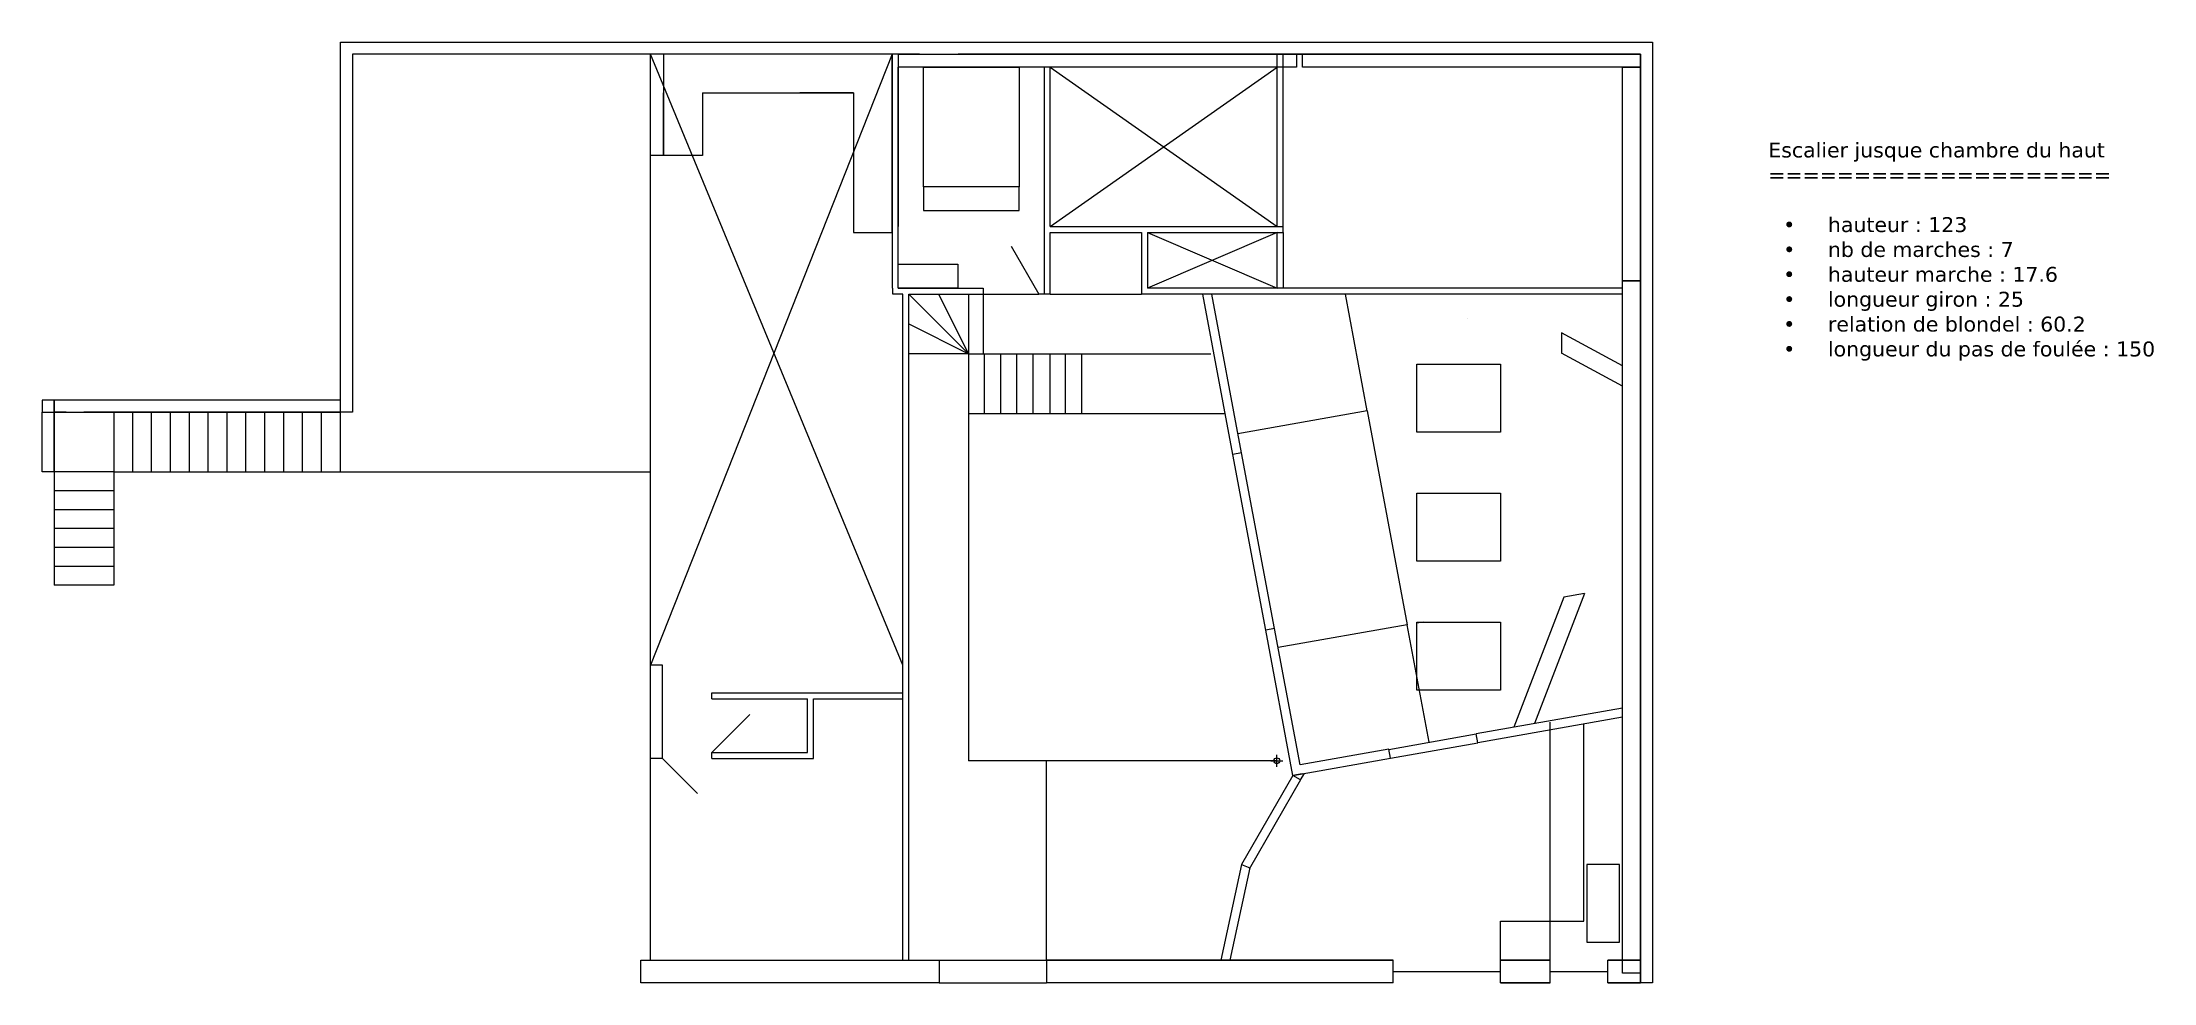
# Model space of a CAD drawing. Header units: centimetres. Extents: x -262314 to 1497847, y -126598 to 219599.
# Drawn here: x 733594 to 769000, y 87650 to 103410 of the extents above; entities that cross this region are included whole.
import ezdxf

# ---------------------------------------------------------------- set-up
doc = ezdxf.new("R2010")
doc.units = ezdxf.units.CM
doc.header["$PDMODE"] = 34
doc.header["$PDSIZE"] = 100
for name, color, linetype in [('A-terrasse-exterieur', 36, 'Continuous'), ('A-Wall', 30, 'Continuous'), ('AC-Calcul ratios', 4, 'Continuous'), ('Dimensions', 6, 'Continuous'), ('I-Cloison', 11, 'Continuous'), ('I-STAIRS', 44, 'Continuous'), ('IS-Ouate', 253, 'Continuous'), ('Isolant pourtour radier', 36, 'Continuous'), ('Meubles', 3, 'Continuous'), ('Mobilier PMR', 201, 'Continuous'), ('Mur de soutenement', 1, 'Continuous'), ('Portes', 3, 'Continuous'), ('velux 2', 50, 'Continuous')]:
    doc.layers.add(name, color=color, linetype=linetype)
doc.styles.add('Seb', font='Verdana.ttf')

msp = doc.modelspace()

# ---------------------------------------------------------------- texts
at = {"layer": 'I-STAIRS', "insert": (762536.66, 101729.68), "char_height": 250, "attachment_point": 1, "style": 'Seb'}
msp.add_mtext_dynamic_manual_height_columns('Escalier jusque chambre du haut\\P====================\\P\\P\\pxi-3,l4,t4;•^Ihauteur : 123\\P•^Inb de marches : 7\\P•^Ihauteur marche : 17.6\\P•^Ilongueur giron : 25\\P•^Irelation de blondel : 60.2\\P•^Ilongueur du pas de foulée : 150', width=8719.6018, gutter_width=500, heights=[0], dxfattribs=at)

# ---------------------------------------------------------------- linework, layer by layer
at = {"layer": 'A-terrasse-exterieur'}
msp.add_line((738593.72, 96210.11), (743793.72, 96210.11), dxfattribs=at)
at = {"layer": 'A-Wall'}
for p, q in [((743633.72, 87650.11), (743633.72, 88030.11)), ((743633.72, 88030.11), (748633.72, 88030.11)), ((748633.72, 88030.11), (748633.72, 87650.11)), ((750433.72, 88030.11), (756243.72, 88030.11)), ((750433.72, 88030.11), (750433.72, 87650.11)), ((756243.72, 87650.11), (756243.72, 88030.11)), ((758043.72, 88030.11), (758878.72, 88030.11)), ((758043.72, 87650.11), (758043.72, 88030.11)), ((758878.72, 87650.11), (758878.72, 88030.11)), ((759843.72, 88030.11), (760393.72, 88030.11)), ((759843.72, 87650.11), (759843.72, 88030.11)), ((760393.72, 88030.11), (760393.72, 87650.11)), ((748633.72, 87650.11), (743633.72, 87650.11)), ((756243.72, 87650.11), (750433.72, 87650.11)), ((758878.72, 87650.11), (758043.72, 87650.11)), ((760393.72, 87650.11), (759843.72, 87650.11))]:
    msp.add_line(p, q, dxfattribs=at)
for points in [[(744013.72, 103210.11), (744013.72, 101510.11), (743793.72, 101510.11), (743793.72, 103210.11)], [(756243.72, 88030.11), (750433.72, 88030.11)], [(758878.72, 88030.11), (758043.72, 88030.11)], [(759843.72, 87650.11), (760393.72, 87650.11), (760393.72, 88030.11), (759843.72, 88030.11)], [(758043.72, 87650.11), (758878.72, 87650.11)]]:
    msp.add_lwpolyline(points, dxfattribs=at)
at = {"layer": 'AC-Calcul ratios'}
for p, q in [((753556.84, 96504.65), (753053.96, 99190.11)), ((753703.19, 96530.45), (753203.6, 99190.11)), ((753703.19, 96530.45), (753556.84, 96504.65)), ((754256.57, 93584.46), (754108.56, 93558.36)), ((754564.31, 91124.54), (754108.56, 93558.36)), ((754685.7, 91299.92), (754256.57, 93584.46)), ((760093.72, 92253.5), (757639.28, 91820.72)), ((760093.72, 92101.19), (757665.45, 91672.29)), ((757665.61, 91671.38), (757639.28, 91820.72)), ((754564.31, 91124.54), (756199.1, 91412.8)), ((756172.76, 91562.13), (754685.7, 91299.92)), ((756199.1, 91412.8), (756172.76, 91562.13)), ((754721.88, 91152.37), (754564.31, 91124.54)), ((754694.22, 91049.54), (754564.31, 91124.54)), ((754694.22, 91049.54), (754757.15, 91158.54)), ((753701.49, 89630.09), (753354.45, 88030.11)), ((753701.49, 89630.09), (753843.11, 89575.39)), ((753843.11, 89575.39), (753507.94, 88030.11)), ((753354.45, 88030.11), (753507.94, 88030.11))]:
    msp.add_line(p, q, dxfattribs=at)
at = {"layer": 'Dimensions'}
msp.add_line((750397.51, 99290.11), (750397.51, 102990.11), dxfattribs=at)
at = {"layer": 'I-Cloison'}
for p, q in [((747847.51, 103210.11), (743793.72, 92970.11)), ((748023.72, 92970.11), (743793.72, 103210.11)), ((747847.51, 103210.11), (747847.51, 100220.11)), ((747947.51, 103210.11), (747847.51, 103210.11)), ((747947.51, 103210.11), (747947.51, 100320.11)), ((754303.32, 100320.11), (754303.32, 103210.11)), ((754403.32, 100220.11), (754403.32, 103210.11)), ((754403.32, 103210.11), (754623.32, 103210.11)), ((754723.32, 103210.11), (754623.32, 103210.11)), ((747947.51, 99290.11), (747947.51, 102990.11)), ((747947.51, 102990.11), (747947.51, 101990.11)), ((750397.51, 99190.11), (750397.51, 102990.11)), ((750497.51, 100320.11), (750497.51, 102990.11)), ((750497.51, 100320.11), (754303.32, 102990.11)), ((750497.51, 102990.11), (754303.32, 100320.11)), ((750497.51, 100320.11), (754403.32, 100320.11)), ((750497.51, 100220.11), (752027.51, 100220.11)), ((750497.51, 99190.11), (750497.51, 100220.11)), ((752027.51, 100220.11), (752027.51, 99190.11)), ((752127.51, 100220.11), (752127.51, 99290.11)), ((752127.51, 100220.11), (754403.32, 100220.11)), ((754303.32, 100220.11), (752127.51, 99290.11)), ((752127.51, 100220.11), (754303.32, 99290.11)), ((754303.32, 99290.11), (754303.32, 100220.11)), ((754403.32, 100220.11), (754403.32, 99290.11)), ((747856.38, 99190.11), (747856.38, 99290.11)), ((748023.72, 99190.11), (747856.38, 99190.11)), ((748023.72, 88030.11), (748023.72, 99190.11)), ((748123.72, 88030.11), (748123.72, 99190.11)), ((749373.73, 99290.11), (749373.73, 99190.11)), ((750397.51, 99190.11), (750303.73, 99190.11)), ((750497.51, 99190.11), (750397.51, 99190.11)), ((760093.72, 99190.11), (752027.51, 99190.11)), ((760093.72, 99290.11), (752127.51, 99290.11)), ((757493.72, 98775.16), (757493.72, 98775.16)), ((743793.72, 96350.11), (743793.72, 97910.11)), ((743793.72, 91410.11), (743793.72, 92970.11)), ((743993.72, 92970.11), (743793.72, 92970.11)), ((743993.72, 91410.11), (743993.72, 92970.11)), ((744823.72, 92410.11), (744823.72, 92510.11)), ((744823.72, 92510.11), (748023.72, 92510.11)), ((744823.72, 92410.11), (746423.72, 92410.11)), ((746423.72, 91510.11), (746423.72, 92410.11)), ((746523.72, 92410.11), (748023.72, 92410.11)), ((746523.72, 91410.11), (746523.72, 92410.11)), ((748023.72, 88030.11), (748023.72, 92200.11)), ((743993.72, 91410.11), (743793.72, 91410.11)), ((744823.72, 91510.11), (746423.72, 91510.11)), ((744823.72, 91410.11), (744823.72, 91510.11)), ((744823.72, 91410.11), (746523.72, 91410.11))]:
    msp.add_line(p, q, dxfattribs=at)
msp.add_lwpolyline([(748372.51, 100990.11), (748372.51, 100590.11), (749972.51, 100590.11), (749972.51, 100990.11)], close=True, dxfattribs=at)
for points in [[(747947.51, 99290.11), (747947.51, 99690.11), (748947.51, 99690.11), (748947.51, 99290.11), (747947.51, 99290.11)], [(747847.51, 99290.11), (747856.38, 99290.11)], [(747947.51, 99290.11), (749373.73, 99290.11)]]:
    msp.add_lwpolyline(points, dxfattribs=at)
at = {"layer": 'I-STAIRS'}
for p, q in [((749123.73, 98190.11), (748123.72, 99190.11)), ((748623.72, 99190.11), (749123.73, 98190.11)), ((749123.73, 99190.11), (749373.73, 99190.11)), ((749373.73, 99190.11), (749373.73, 98190.11)), ((749373.73, 99190.11), (750303.73, 99190.11)), ((750497.51, 99190.11), (752027.51, 99190.11)), ((754763.32, 99190.11), (754763.32, 99190.11)), ((755333.32, 99190.11), (755333.32, 99190.11)), ((755810.46, 97233.17), (755444.31, 99190.11)), ((748123.72, 98690.11), (749123.73, 98190.11)), ((760093.72, 97988.43), (759069.68, 98540.11)), ((759069.68, 98540.11), (759069.68, 98199.34)), ((749123.73, 98190.11), (749123.72, 97190.11)), ((749123.73, 98190.11), (750823.72, 98190.11)), ((749123.73, 98190.11), (753190.66, 98190.11)), ((749395.15, 97190.11), (749395.15, 98190.11)), ((749666.58, 97190.11), (749666.58, 98190.11)), ((749727.51, 98190.11), (749727.51, 98190.11)), ((749938.01, 97190.11), (749938.01, 98190.11)), ((750209.44, 97190.11), (750209.44, 98190.11)), ((750493.73, 97190.11), (750493.73, 98190.11)), ((750752.3, 97190.11), (750752.3, 98190.11)), ((751023.72, 97190.11), (751023.72, 98190.11)), ((760093.72, 97647.67), (759069.68, 98199.34)), ((738593.72, 97210.11), (734293.72, 97210.11)), ((735110.39, 96210.11), (735110.39, 97210.11)), ((735427.06, 96210.11), (735427.06, 97210.11)), ((735743.72, 96210.11), (735743.72, 97210.11)), ((736060.39, 96210.11), (736060.39, 97210.11)), ((736377.06, 96210.11), (736377.06, 97210.11)), ((736693.72, 96210.11), (736693.72, 97210.11)), ((737010.39, 96210.11), (737010.39, 97210.11)), ((737327.06, 96210.11), (737327.06, 97210.11)), ((737643.72, 96210.11), (737643.72, 97210.11)), ((737960.39, 96210.11), (737960.39, 97210.11)), ((738277.06, 96210.11), (738277.06, 97210.11)), ((738593.72, 96210.11), (738593.72, 97210.11)), ((749123.72, 97190.11), (753428.48, 97190.11)), ((749123.72, 97190.11), (749123.72, 91370.11)), ((750293.73, 97190.11), (750293.73, 97190.11)), ((755810.46, 97233.17), (753642.98, 96850.99)), ((755810.46, 97233.17), (756481.37, 93647.4)), ((733793.72, 96210.11), (733793.72, 94310.11)), ((734793.72, 96210.11), (738593.72, 96210.11)), ((734793.72, 96210.11), (734793.72, 94310.11)), ((734793.72, 95893.44), (733793.72, 95893.44)), ((734793.72, 95576.77), (733793.72, 95576.77)), ((734793.72, 95260.11), (733793.72, 95260.11)), ((734793.72, 94943.44), (733793.72, 94943.44)), ((734793.72, 94626.77), (733793.72, 94626.77)), ((734793.72, 94310.11), (733793.72, 94310.11)), ((759109.76, 94110.86), (758271.69, 91932.23)), ((759454.58, 94171.66), (758616.51, 91993.03)), ((759454.58, 94171.66), (759109.76, 94110.86)), ((756481.37, 93647.4), (754316.45, 93265.67)), ((756849.21, 91681.41), (756481.37, 93647.4)), ((756751.92, 93695.11), (756644.59, 93676.18)), ((760093.72, 92253.5), (760093.72, 93753.5)), ((758878.72, 87840.11), (758878.72, 92015.11)), ((754295.72, 91370.11), (749123.72, 91370.11)), ((750433.72, 88030.11), (750433.72, 91370.11))]:
    msp.add_line(p, q, dxfattribs=at)
for points in [[(749123.73, 98190.11), (748123.72, 98190.11), (748123.72, 99190.11), (749123.73, 99190.11)], [(733793.72, 97210.11), (734793.72, 97210.11), (734793.72, 96210.11), (733793.72, 96210.11)]]:
    msp.add_lwpolyline(points, close=True, dxfattribs=at)
at = {"layer": 'IS-Ouate'}
for points in [[(747947.51, 103210.11), (748303.72, 103210.11)], [(747947.51, 103210.11), (754623.32, 103210.11), (754623.32, 102990.11), (747947.51, 102990.11)], [(754723.32, 103210.11), (760393.72, 103210.11), (760393.72, 102990.11), (754723.32, 102990.11), (754723.32, 103210.11)], [(760393.72, 99410.11), (760093.72, 99410.11), (760093.72, 102990.11), (760393.72, 102990.11), (760393.72, 99410.11)]]:
    msp.add_lwpolyline(points, dxfattribs=at)
at = {"layer": 'Isolant pourtour radier'}
msp.add_lwpolyline([(760393.72, 87810.11), (760093.72, 87810.11), (760093.72, 99410.11), (760393.72, 99410.11)], close=True, dxfattribs=at)
at = {"layer": 'Meubles'}
for p, q in [((744663.72, 102560.11), (745563.72, 102560.11)), ((747197.51, 102560.11), (746297.51, 102560.11)), ((748117.79, 99290.11), (748742.79, 99290.11))]:
    msp.add_line(p, q, dxfattribs=at)
for points in [[(744013.72, 103210.11), (744013.72, 102560.11)], [(744663.72, 102560.11), (747197.51, 102560.11), (747197.51, 102560.11), (747197.51, 100220.11), (747847.51, 100220.11), (747847.51, 103210.11), (744013.72, 103210.11)], [(744663.72, 102560.11), (744663.72, 101510.11), (744013.72, 101510.11), (744013.72, 102560.11)], [(749838.73, 99995.51), (750303.73, 99190.11)]]:
    msp.add_lwpolyline(points, dxfattribs=at)
msp.add_lwpolyline([(748372.51, 102990.11), (749972.51, 102990.11), (749972.51, 100990.11), (748372.51, 100990.11)], close=True, dxfattribs=at)
at = {"layer": 'Mobilier PMR'}
for p, q in [((759443.72, 88680.11), (759443.72, 91986.38)), ((758043.72, 88030.11), (758043.72, 88680.11)), ((758043.72, 88680.11), (759443.72, 88680.11))]:
    msp.add_line(p, q, dxfattribs=at)
at = {"layer": 'Mur de soutenement'}
for p, q in [((738593.72, 97410.11), (733793.72, 97410.11)), ((733793.72, 97410.11), (733793.72, 97210.11)), ((733793.72, 97210.11), (738593.72, 97210.11)), ((733993.72, 97210.11), (733793.72, 97210.11))]:
    msp.add_line(p, q, dxfattribs=at)
for points in [[(738593.72, 103210.11), (738593.72, 103410.11), (760593.72, 103410.11), (760593.72, 103210.11)], [(738793.72, 103210.11), (738793.72, 97210.11), (738593.72, 97210.11), (738593.72, 103410.11), (738793.72, 103410.11)], [(760393.72, 103410.11), (760593.72, 103410.11), (760593.72, 87650.11), (760393.72, 87650.11), (760393.72, 103210.11)], [(748303.72, 103210.11), (738793.72, 103210.11)], [(760393.72, 103210.11), (748953.72, 103210.11)], [(753833.32, 103210.11), (756133.32, 103210.11)]]:
    msp.add_lwpolyline(points, dxfattribs=at)
for points in [[(733593.72, 97210.11), (733793.72, 97210.11), (733793.72, 97410.11), (733593.72, 97410.11)], [(733593.72, 97210.11), (733793.72, 97210.11), (733793.72, 96210.11), (733593.72, 96210.11)]]:
    msp.add_lwpolyline(points, close=True, dxfattribs=at)
at = {"layer": 'Portes'}
for p, q in [((755723.32, 103410.11), (756623.32, 103410.11)), ((743793.72, 97910.11), (743793.72, 103210.11)), ((747847.51, 100220.11), (747847.51, 99290.11)), ((743793.72, 92970.11), (743793.72, 96350.11)), ((754108.56, 93558.36), (753556.84, 96504.65)), ((754255.99, 93585.97), (753704.27, 96532.26)), ((744823.72, 91510.11), (745460.12, 92146.5)), ((756173.05, 91560.52), (757639.56, 91819.1)), ((743793.72, 88030.11), (743793.72, 91410.11)), ((743993.72, 91410.11), (744580.62, 90823.21)), ((756199.1, 91412.8), (757665.61, 91671.38)), ((754564.31, 91124.54), (753701.49, 89630.09)), ((754694.22, 91049.54), (753831.4, 89555.09)), ((748633.72, 88030.11), (750433.72, 88030.11)), ((756243.72, 87840.11), (758043.72, 87840.11)), ((758878.72, 87840.11), (759843.72, 87840.11)), ((748633.72, 87650.11), (750433.72, 87650.11))]:
    msp.add_line(p, q, dxfattribs=at)
msp.add_lwpolyline([(759493.72, 88330.11), (760043.72, 88330.11), (760043.72, 89630.11), (759493.72, 89630.11)], close=True, dxfattribs=at)
msp.add_point((754295.72, 91370.11), dxfattribs=at)
at = {"layer": 'velux 2'}
for points in [[(756643.72, 98015.11), (758043.72, 98015.11), (758043.72, 96875.11), (756643.72, 96875.11), (756643.72, 98015.11)], [(756643.72, 95855.11), (758043.72, 95855.11), (758043.72, 94715.11), (756643.72, 94715.11), (756643.72, 95855.11)], [(756644.59, 93695.11), (758044.59, 93695.11), (758044.59, 92555.11), (756644.59, 92555.11), (756644.59, 93695.11)]]:
    msp.add_lwpolyline(points, dxfattribs=at)

msp.set_redraw_order([(e.dxf.handle, doc.entitydb.next_handle()) for e in msp.query("TEXT MTEXT ATTDEF DIMENSION ARC_DIMENSION")])  # texts and dimensions are drawn at this point

doc.saveas('drawing.dxf')
